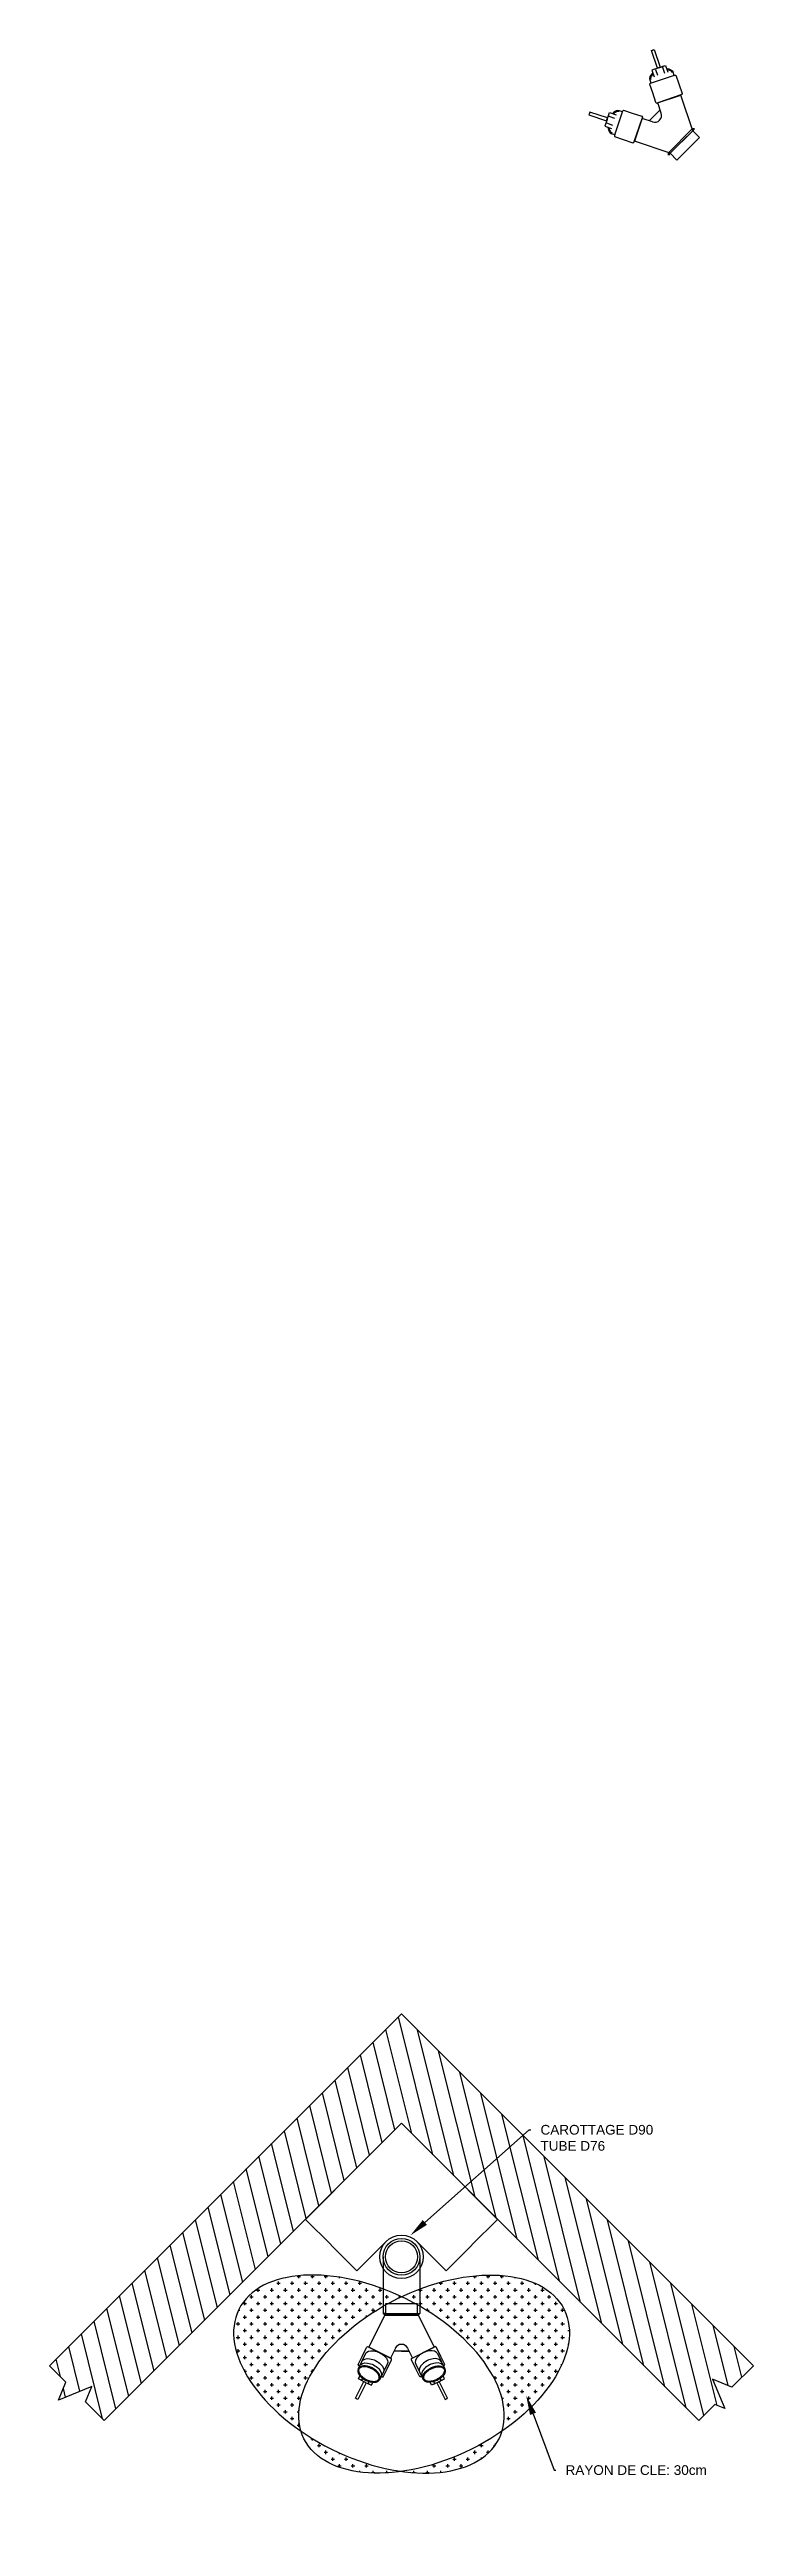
# Model space of a CAD drawing. Extents: x -2795338 to 3769695, y -3516596 to 3048438.
# Drawn here: x 409686 to 411140, y -346788 to -341671 of the extents above; entities that cross this region are included whole.
import ezdxf
from ezdxf import colors
from ezdxf.entities.mleader import LeaderData, LeaderLine
from ezdxf.math import Vec2, Vec3

# ---------------------------------------------------------------- set-up
doc = ezdxf.new("R2010")
doc.units = 0
doc.styles.get("Standard").update_dxf_attribs({"font": 'arial.ttf'})
doc.dimstyles.get("Standard").update_dxf_attribs({"dimtxt": 0.18, "dimasz": 0.18, "dimexe": 0.18, "dimexo": 0.0625, "dimgap": 0.09, "dimtad": 0, "dimtih": 1, "dimtoh": 1, "dimdec": 4, "dimzin": 0, "dimdsep": 46, "dimtxsty": 'Standard', "dimcen": 0.09, "dimadec": 0, "dimazin": 0, "dimtfac": 1, "dimtdec": 4, "dimtofl": 0, "dimtmove": 0, "dimatfit": 3, "dimfxl": 1, "dimtolj": 1, "dimtzin": 0, "dimarcsym": 0})

msp = doc.modelspace()

# ---------------------------------------------------------------- blocks, each defined once
blk = doc.blocks.new('*D295')
at = {"color": 0, "lineweight": -2, "transparency": 16777216}
for p, q in [((410275.2, -346092.8), (410214.6, -346153.4)), ((410214.8, -346153.4), (410267.6, -346206.1)), ((410320.6, -346259.2), (410267.9, -346206.5)), ((410381.3, -346198.8), (410320.6, -346259.5))]:
    blk.add_line(p, q, dxfattribs=at)
at = {"color": 0, "transparency": 16777216}
for points in [[(410214.8, -346153.4), (410214.8, -346153.4), (410214.7, -346153.3)], [(410320.7, -346259.2), (410320.6, -346259.2), (410320.8, -346259.3)]]:
    blk.add_solid(points, dxfattribs=at)
at = {"color": 0, "transparency": 16777216, "insert": (410267.7, -346206.3), "char_height": 0.18, "attachment_point": 5}
blk.add_mtext('\\A1;150', dxfattribs=at)
blk = doc.blocks.new('*D294')
at = {"color": 0, "lineweight": -2, "transparency": 16777216}
for p, q in [((410551.1, -346092.8), (410611.7, -346153.4)), ((410611.5, -346153.4), (410558.7, -346206.1)), ((410445, -346198.8), (410505.7, -346259.5)), ((410505.7, -346259.2), (410558.4, -346206.5))]:
    blk.add_line(p, q, dxfattribs=at)
at = {"color": 0, "transparency": 16777216}
for points in [[(410611.4, -346153.4), (410611.5, -346153.4), (410611.6, -346153.3)], [(410505.6, -346259.2), (410505.7, -346259.2), (410505.5, -346259.3)]]:
    blk.add_solid(points, dxfattribs=at)
at = {"color": 0, "transparency": 16777216, "insert": (410558.6, -346206.3), "char_height": 0.18, "attachment_point": 5}
blk.add_mtext('\\A1;150', dxfattribs=at)

# ---------------------------------------------------------------- dimensions: what is measured, and where the dimension line sits
for p1, p2, distance, override, picture, middle in [((410381.329, -346198.785), (410275.263, -346092.719), 85.647, {"dimdec": 0, "dimrnd": 0}, '*D295', (410267.734, -346206.314)), ((410444.968, -346198.785), (410551.034, -346092.719), -85.647, {"dimdec": 0}, '*D294', (410558.563, -346206.314))]:
    dim = msp.add_aligned_dim(p1=p1, p2=p2, distance=distance, dimstyle='Standard', override=override)
    dim.commit()
    dim.dimension.update_dxf_attribs({"geometry": picture, "text_midpoint": middle})

# ---------------------------------------------------------------- hatches: boundary and pattern name
h = msp.add_hatch()
h.set_pattern_fill('ANSI31', color=256, scale=10, angle=59)
h.set_pattern_definition([(104, (411385.137, -346508.684), (-30.8069, -7.681), [])])
h.paths.add_polyline_path([(409686.201, -346455.507), (410300.012, -345841.696), (410413.149, -345728.559), (411140.096, -346455.507), (411095.659, -346499.944), (411055.753, -346483.415), (411080.916, -346544.164), (411060.073, -346535.53), (411026.959, -346568.644), (410413.149, -345954.833), (409799.338, -346568.644), (409760.46, -346529.766), (409773.534, -346498.202), (409704.712, -346526.709), (409720.145, -346489.45)])
h = msp.add_hatch()
h.set_pattern_fill('CROSS', color=4, scale=2.2)
h.set_pattern_definition([(0, (411385.137, -346508.684), (13.97, 13.97), [6.985, -20.955]), (90, (411388.63, -346512.177), (-13.97, 13.97), [6.985, -20.955])])
edge = h.paths.add_edge_path()
edge.add_ellipse((410345.921, -346472.769), major_axis=(268.64, -133.539), ratio=0.57729197, start_angle=0, end_angle=360, ccw=False)
edge = h.paths.add_edge_path()
edge.add_ellipse((410480.376, -346472.769), major_axis=(-268.64, -133.539), ratio=0.57729197, start_angle=0, end_angle=360)

# ---------------------------------------------------------------- linework, layer by layer
for points in [[(410932.18, -341672.253), (410935.024, -341671.298), (410947.335, -341707.948), (410941.647, -341709.858), (410929.336, -341673.208), (410935.024, -341671.298)], [(410944.491, -341708.903), (410930.272, -341713.68), (410934.875, -341727.381)], [(410937.687, -341712.199), (410941.716, -341724.193)], [(410944.491, -341708.903), (410958.71, -341704.126), (410963.313, -341717.828)], [(410951.906, -341707.422), (410956.203, -341720.216)], [(410976.182, -341724.733), (410926.893, -341741.29), (410925.479, -341742.704), (410931.405, -341760.346), (410938.106, -341780.295), (410939.85, -341782.039), (410989.796, -341765.261)], [(410928.784, -341740.654), (410926.646, -341734.288)], [(410976.138, -341724.603), (410978.073, -341724.097), (410980.054, -341724.371), (410985.98, -341742.013), (410992.682, -341761.962), (410992.344, -341764.405), (410942.399, -341781.183)], [(410976.182, -341724.733), (410974.043, -341718.366)], [(410801.197, -341803.236), (410800.241, -341806.08), (410836.891, -341818.391), (410838.802, -341812.704), (410802.152, -341800.392), (410800.241, -341806.08)], [(410837.847, -341815.548), (410842.623, -341801.328), (410856.324, -341805.931)], [(410841.143, -341808.743), (410853.136, -341812.772)], [(410853.546, -341847.194), (410853.041, -341849.129), (410853.314, -341851.111), (410870.956, -341857.037), (410890.905, -341863.738), (410893.348, -341863.401), (410910.126, -341813.455)], [(410853.676, -341847.238), (410870.233, -341797.949), (410871.647, -341796.535), (410889.289, -341802.461), (410909.238, -341809.163), (410910.982, -341810.907), (410894.204, -341860.852)], [(410869.598, -341799.841), (410863.231, -341797.702)], [(410931.621, -341820.676), (410910.126, -341813.455)], [(410936.091, -341807.148), (410924.841, -341818.398), (410947.342, -341795.897)], [(410949.619, -341802.677), (410942.399, -341781.183)], [(410949.619, -341802.677), (410942.399, -341781.183)], [(411014.543, -341838.931), (410989.796, -341765.261)], [(410837.847, -341815.548), (410833.07, -341829.767), (410846.771, -341834.369)], [(410836.366, -341822.962), (410849.159, -341827.26)], [(410853.676, -341847.238), (410847.31, -341845.099)], [(410967.874, -341885.6), (410894.204, -341860.852)], [(411014.543, -341838.931), (411018.079, -341835.395), (411013.356, -341835.395), (410964.339, -341884.412)], [(410967.874, -341885.6), (410964.339, -341889.135), (410964.339, -341884.412), (411013.356, -341835.395)], [(410982.016, -341899.742), (411028.685, -341853.073), (411014.543, -341838.931), (410967.874, -341885.6), (410982.016, -341899.742)], [(410991.209, -341862.265), (410967.874, -341885.6)], [(411014.543, -341838.931), (410991.209, -341862.265)], [(409686.201, -346455.507), (410300.012, -345841.696), (410413.149, -345728.559), (411140.096, -346455.507), (411095.659, -346499.944), (411055.753, -346483.415), (411080.916, -346544.164), (411060.073, -346535.53), (411026.959, -346568.644), (410413.149, -345954.833), (409799.338, -346568.644), (409760.46, -346529.766), (409773.534, -346498.202), (409704.712, -346526.709), (409720.145, -346489.45), (409686.201, -346455.507)], [(409799.338, -346568.644), (410413.149, -345954.833), (411026.959, -346568.644)], [(410375.149, -346230.605), (410375.149, -346347.75), (410451.149, -346347.75)], [(410451.149, -346230.605), (410451.149, -346347.75)], [(410380.149, -346347.75), (410345.555, -346417.341)], [(410380.149, -346347.75), (410375.149, -346347.75), (410378.488, -346351.09), (410447.809, -346351.09)], [(410446.149, -346347.75), (410451.149, -346347.75), (410447.809, -346351.09), (410378.488, -346351.09)], [(410446.149, -346327.75), (410380.149, -346327.75), (410380.149, -346347.75), (410446.149, -346347.75), (410446.149, -346327.75)], [(410380.149, -346347.75), (410413.149, -346347.75)], [(410413.149, -346347.75), (410446.149, -346347.75)], [(410446.149, -346347.75), (410480.742, -346417.341)], [(410326.463, -346455.749), (410324.737, -346454.738), (410323.53, -346453.144), (410331.814, -346436.478), (410341.182, -346417.634), (410343.148, -346416.145), (410390.329, -346439.598)], [(410371.236, -346478.005), (410373.084, -346478.771), (410375.084, -346478.771), (410383.368, -346462.106), (410392.736, -346443.261), (410392.736, -346440.795), (410345.555, -346417.341)], [(410400.422, -346419.293), (410390.329, -346439.598)], [(410400.422, -346419.293), (410390.329, -346439.598)], [(410425.875, -346419.293), (410435.969, -346439.598)], [(410455.061, -346478.005), (410453.213, -346478.771), (410451.213, -346478.771), (410442.929, -346462.106), (410433.561, -346443.261), (410433.561, -346440.795), (410480.742, -346417.341)], [(410499.834, -346455.749), (410501.56, -346454.738), (410502.767, -346453.144), (410494.483, -346436.478), (410485.115, -346417.634), (410483.149, -346416.145), (410435.969, -346439.598)], [(410339.097, -346430.333), (410323.535, -346461.64)], [(410339.097, -346430.333), (410323.535, -346461.64)], [(410383.871, -346452.589), (410368.308, -346483.897)], [(410383.871, -346452.589), (410368.308, -346483.897)], [(410413.149, -346425.698), (410429.059, -346425.698), (410397.238, -346425.698)], [(410442.427, -346452.589), (410457.989, -346483.897)], [(410487.2, -346430.333), (410502.763, -346461.64)], [(410320.53, -346523.849), (410317.843, -346522.513), (410335.053, -346487.892), (410340.426, -346490.563), (410323.216, -346525.184), (410317.843, -346522.513)], [(410337.739, -346489.228), (410324.307, -346482.551), (410327.35, -346476.431)], [(410331.45, -346485.032), (410333.077, -346481.758)], [(410337.739, -346489.228), (410351.171, -346495.905), (410354.214, -346489.784)], [(410344.882, -346491.709), (410346.509, -346488.435)], [(410488.558, -346489.228), (410475.126, -346495.905), (410472.083, -346489.784)], [(410481.416, -346491.709), (410479.788, -346488.435)], [(410505.768, -346523.849), (410508.454, -346522.513), (410491.244, -346487.892), (410485.871, -346490.563), (410503.081, -346525.184), (410508.454, -346522.513)], [(410488.558, -346489.228), (410501.99, -346482.551), (410498.947, -346476.431)], [(410494.848, -346485.032), (410493.22, -346481.758)]]:
    msp.add_lwpolyline(points)
at = {"const_width": 0.01}
for points in [[(410934.875, -341727.381), (410930.135, -341728.973), (410933.524, -341739.062), (410971.442, -341726.325), (410968.053, -341716.235), (410930.135, -341728.973), (410933.524, -341739.062), (410942.061, -341736.194), (410938.672, -341726.105), (410954.365, -341720.833), (410957.754, -341730.923)], [(410963.313, -341717.828), (410968.053, -341716.235), (410971.442, -341726.325)], [(410856.324, -341805.931), (410857.916, -341801.191), (410868.006, -341804.58), (410855.268, -341842.498), (410845.179, -341839.109), (410857.916, -341801.191), (410868.006, -341804.58), (410865.138, -341813.118), (410855.049, -341809.728), (410849.777, -341825.422), (410859.866, -341828.811)], [(410846.771, -341834.369), (410845.179, -341839.109), (410855.268, -341842.498)]]:
    msp.add_lwpolyline(points, dxfattribs=at)
for centre, radius in [((487178.691, -234079.124), 3282516.798), ((410413.149, -346230.605), 38), ((410413.149, -346230.605), 33)]:
    msp.add_circle(centre, radius)
at = {"color": 1}
msp.add_circle((410413.149, -346230.605), 45, dxfattribs=at)
for centre, radius, start, end in [((410936.475, -341713.245), 1.601, 40.813226, 120.973477), ((410939.284, -341712.302), 1.601, 96.163223, 176.323473), ((410950.694, -341708.469), 1.601, 40.813226, 120.973477), ((410953.503, -341707.525), 1.601, 96.163223, 176.323473), ((410841.245, -341810.341), 1.601, 93.676527, 173.836777), ((410842.189, -341807.531), 1.601, 149.026523, 229.186774), ((410936.091, -341807.148), 14.247, 251.15043, 18.84957), ((410836.469, -341824.56), 1.601, 93.676527, 173.836777), ((410837.412, -341821.75), 1.601, 149.026523, 229.186774), ((410413.149, -346425.698), 14.247, 26.15043, 153.84957), ((410330.393, -346483.829), 1.601, 231.163223, 311.323473), ((410333.046, -346485.149), 1.601, 175.813226, 255.973477), ((410343.825, -346490.506), 1.601, 231.163223, 311.323473), ((410346.478, -346491.826), 1.601, 175.813226, 255.973477), ((410479.819, -346491.826), 1.601, 284.026523, 4.186774), ((410482.473, -346490.506), 1.601, 228.676527, 308.836777), ((410493.251, -346485.149), 1.601, 284.026523, 4.186774), ((410495.905, -346483.829), 1.601, 228.676527, 308.836777)]:
    msp.add_arc(centre, radius, start, end)
at = {"extrusion": (0, 0, -1)}
for centre, major_axis, start_param, end_param in [((410950.344, -341726.327), (-23.699, -7.961), 2.21429744, 3.14159265), ((410950.344, -341726.327), (-23.699, -7.961), 6.28318531, 7.21048053), ((410348.85, -346466.877), (22.387, -11.128), 3.14159265, 6.28318531), ((410353.327, -346457.87), (22.387, -11.128), 3.14159265, 6.28318531), ((410361.484, -346441.461), (22.387, -11.128), 3.14159265, 6.28318531)]:
    msp.add_ellipse(centre, major_axis=major_axis, ratio=0.57729197, start_param=start_param, end_param=end_param, dxfattribs=at)
for centre, major_axis, start_param, end_param in [((410855.27, -341821.401), (7.961, 23.699), 6.28318531, 7.21048053), ((410855.27, -341821.401), (7.961, 23.699), 2.21429744, 3.14159265), ((410464.813, -346441.461), (-22.387, -11.128), 3.14159265, 6.28318531), ((410472.97, -346457.87), (-22.387, -11.128), 3.14159265, 6.28318531), ((410477.447, -346466.877), (-22.387, -11.128), 3.14159265, 6.28318531)]:
    msp.add_ellipse(centre, major_axis=major_axis, ratio=0.57729197, start_param=start_param, end_param=end_param)
at = {"color": 4, "extrusion": (0, 0, -1)}
msp.add_ellipse((410345.921, -346472.769), major_axis=(268.64, -133.539), ratio=0.57729197, dxfattribs=at)
at = {"color": 4}
msp.add_ellipse((410480.376, -346472.769), major_axis=(-268.64, -133.539), ratio=0.57729197, dxfattribs=at)
at = {"extrusion": (0, 0, -1)}
msp.add_ellipse((410345.921, -346472.769), major_axis=(22.387, -11.128), ratio=0.57729197, dxfattribs=at)
msp.add_ellipse((410480.376, -346472.769), major_axis=(-22.387, -11.128), ratio=0.57729197)
for points, knots in [([(410961.586, -341712.687), (410961.925, -341712.727), (410962.258, -341712.773), (410964.208, -341713.088), (410965.676, -341713.503), (410968.198, -341714.578), (410969.25, -341715.237), (410970.764, -341716.582), (410971.295, -341717.245), (410971.871, -341718.289), (410972.026, -341718.64), (410972.147, -341719.003)], [2.257830484, 2.257830484, 2.257830484, 2.257830484, 2.309520855, 2.309520855, 2.565924437, 2.565924437, 2.822328018, 2.822328018, 3.036981716, 3.036981716, 3.141591814, 3.141591814, 3.141591814, 3.141591814]), ([(410928.542, -341733.651), (410928.281, -341732.875), (410928.168, -341732.048), (410928.26, -341730.264), (410928.468, -341729.307), (410929.244, -341727.303), (410929.813, -341726.258), (410931.269, -341724.212), (410932.138, -341723.212), (410933.148, -341722.24)], [0, 0, 0, 0, 0.223806193, 0.223806193, 0.447612386, 0.447612386, 0.671418579, 0.671418579, 0.883769797, 0.883769797, 0.883769797, 0.883769797]), ([(410862.594, -341799.598), (410861.819, -341799.337), (410860.991, -341799.224), (410859.207, -341799.316), (410858.25, -341799.524), (410856.246, -341800.301), (410855.202, -341800.87), (410853.156, -341802.325), (410852.156, -341803.194), (410851.183, -341804.204)], [0, 0, 0, 0, 0.223806193, 0.223806193, 0.447612386, 0.447612386, 0.671418579, 0.671418579, 0.883769797, 0.883769797, 0.883769797, 0.883769797]), ([(410841.63, -341832.642), (410841.67, -341832.981), (410841.717, -341833.315), (410842.031, -341835.264), (410842.447, -341836.732), (410843.522, -341839.255), (410844.18, -341840.307), (410845.526, -341841.82), (410846.189, -341842.352), (410847.232, -341842.927), (410847.584, -341843.082), (410847.946, -341843.204)], [2.257830484, 2.257830484, 2.257830484, 2.257830484, 2.309520855, 2.309520855, 2.565924437, 2.565924437, 2.822328018, 2.822328018, 3.036981716, 3.036981716, 3.141591814, 3.141591814, 3.141591814, 3.141591814]), ([(410366.517, -346483.007), (410366.153, -346483.739), (410365.647, -346484.404), (410364.321, -346485.601), (410363.497, -346486.13), (410361.531, -346486.998), (410360.39, -346487.335), (410357.849, -346487.763), (410356.45, -346487.855), (410353.477, -346487.772), (410351.903, -346487.597), (410348.674, -346486.982), (410347.018, -346486.542), (410342.99, -346485.17), (410340.625, -346484.107), (410336.184, -346481.588), (410334.11, -346480.134), (410330.481, -346477.007), (410328.928, -346475.334), (410326.757, -346472.327), (410326.012, -346470.995), (410324.989, -346468.451), (410324.711, -346467.242), (410324.592, -346465.22), (410324.685, -346464.376), (410325.13, -346462.836), (410325.481, -346462.138), (410326.453, -346460.86), (410327.078, -346460.279), (410328.627, -346459.261), (410329.552, -346458.825), (410331.677, -346458.154), (410332.875, -346457.919), (410335.484, -346457.684), (410336.893, -346457.684), (410339.844, -346457.931), (410341.387, -346458.178), (410345.285, -346459.091), (410347.672, -346459.903), (410352.292, -346461.976), (410354.524, -346463.237), (410358.589, -346466.066), (410360.42, -346467.634), (410363.484, -346470.889), (410364.715, -346472.575), (410366.242, -346475.431), (410366.696, -346476.623), (410367.209, -346478.851), (410367.269, -346479.885), (410367.064, -346481.615), (410366.848, -346482.34), (410366.517, -346483.007)], [0, 0, 0, 0, 0.22380619, 0.22380619, 0.44761239, 0.44761239, 0.67141858, 0.67141858, 0.89522477, 0.89522477, 1.11903096, 1.11903096, 1.34283716, 1.34283716, 1.66506506, 1.66506506, 1.98729296, 1.98729296, 2.30952086, 2.30952086, 2.56592444, 2.56592444, 2.82232802, 2.82232802, 3.03698172, 3.03698172, 3.25163541, 3.25163541, 3.46628911, 3.46628911, 3.68094281, 3.68094281, 3.89559651, 3.89559651, 4.11025021, 4.11025021, 4.3249039, 4.3249039, 4.64401566, 4.64401566, 4.96312742, 4.96312742, 5.28223918, 5.28223918, 5.60135094, 5.60135094, 5.8405172, 5.8405172, 6.07968345, 6.07968345, 6.28318531, 6.28318531, 6.28318531, 6.28318531]), ([(410459.78, -346483.007), (410460.144, -346483.739), (410460.65, -346484.404), (410461.976, -346485.601), (410462.8, -346486.13), (410464.766, -346486.998), (410465.907, -346487.335), (410468.448, -346487.763), (410469.847, -346487.855), (410472.82, -346487.772), (410474.394, -346487.597), (410477.623, -346486.982), (410479.279, -346486.542), (410483.307, -346485.17), (410485.672, -346484.107), (410490.113, -346481.588), (410492.188, -346480.134), (410495.816, -346477.007), (410497.369, -346475.334), (410499.54, -346472.327), (410500.285, -346470.995), (410501.308, -346468.451), (410501.586, -346467.242), (410501.705, -346465.22), (410501.612, -346464.376), (410501.167, -346462.836), (410500.816, -346462.138), (410499.844, -346460.86), (410499.219, -346460.279), (410497.67, -346459.261), (410496.745, -346458.825), (410494.621, -346458.154), (410493.422, -346457.919), (410490.813, -346457.684), (410489.404, -346457.684), (410486.453, -346457.931), (410484.911, -346458.178), (410481.012, -346459.091), (410478.625, -346459.903), (410474.005, -346461.976), (410471.773, -346463.237), (410467.709, -346466.066), (410465.877, -346467.634), (410462.814, -346470.889), (410461.583, -346472.575), (410460.055, -346475.431), (410459.601, -346476.623), (410459.088, -346478.851), (410459.028, -346479.885), (410459.233, -346481.615), (410459.449, -346482.34), (410459.78, -346483.007)], [0, 0, 0, 0, 0.22380619, 0.22380619, 0.44761239, 0.44761239, 0.67141858, 0.67141858, 0.89522477, 0.89522477, 1.11903096, 1.11903096, 1.34283716, 1.34283716, 1.66506506, 1.66506506, 1.98729296, 1.98729296, 2.30952086, 2.30952086, 2.56592444, 2.56592444, 2.82232802, 2.82232802, 3.03698172, 3.03698172, 3.25163541, 3.25163541, 3.46628911, 3.46628911, 3.68094281, 3.68094281, 3.89559651, 3.89559651, 4.11025021, 4.11025021, 4.3249039, 4.3249039, 4.64401566, 4.64401566, 4.96312742, 4.96312742, 5.28223918, 5.28223918, 5.60135094, 5.60135094, 5.8405172, 5.8405172, 6.07968345, 6.07968345, 6.28318531, 6.28318531, 6.28318531, 6.28318531])]:
    msp.add_open_spline(points, degree=3, knots=knots)

msp.set_redraw_order([(e.dxf.handle, doc.entitydb.next_handle()) for e in msp.query("TEXT MTEXT ATTDEF DIMENSION ARC_DIMENSION")])  # texts and dimensions are drawn at this point

# ---------------------------------------------------------------- leaders
ml = msp.add_multileader_mtext('Standard')
ml.set_content('{\\f@Arial Unicode MS|b0|i0|c0|p34;CAROTTAGE D90\\PTUBE D76}', color=256)
ml.set_leader_properties()
ml.build(insert=Vec2(0, 0))
ml.multileader.update_dxf_attribs({"text_right_attachment_type": 6, "dogleg_length": 0.36, "arrow_head_size": 40})
ctx = ml.context
ctx.base_point, ctx.char_height, ctx.arrow_head_size, ctx.landing_gap_size, ctx.plane_origin = Vec3(410680.26, -345968.271), 20, 40, 20, Vec3(410413.149, -346230.605)
ctx.right_attachment = 6
notes = []
notes.append((ctx, [(0, (1, 1, 0), (410676.66, -345968.271), (1, 0), 3.6, [(0, [(410431.564, -346186.147)], 0, [])])]))
ctx.mtext.insert, ctx.mtext.flow_direction = Vec3(410700.26, -345958.1), 5
at = {"color": 4}
ml = msp.add_multileader_mtext('Standard', dxfattribs=at)
ml.set_content('{\\f@Arial Unicode MS|b0|i0|c0|p34;RAYON DE CLE: 30cm}', color=4)
ml.set_leader_properties()
ml.build(insert=Vec2(0, 0))
ml.multileader.update_dxf_attribs({"text_right_attachment_type": 6, "dogleg_length": 0.36, "arrow_head_size": 40})
ctx = ml.context
ctx.base_point, ctx.char_height, ctx.arrow_head_size, ctx.landing_gap_size, ctx.plane_origin = Vec3(410731.915, -346671.251), 20, 40, 20, Vec3(410464.804, -346933.585)
ctx.right_attachment = 6
notes.append((ctx, [(0, (1, 1, 0), (410728.315, -346671.251), (1, 0), 3.6, [(0, [(410670.738, -346517.514)], 0, [])])]))
ctx.mtext.insert, ctx.mtext.flow_direction = Vec3(410751.915, -346661.081), 5
for ctx, leaders in notes:
    for number, flags, end, landing, length, lines in leaders:
        leader = LeaderData()
        leader.index, (leader.has_last_leader_line, leader.has_dogleg_vector, leader.attachment_direction) = number, flags
        leader.last_leader_point, leader.dogleg_vector, leader.dogleg_length = Vec3(end), Vec3(landing), length
        for number, points, colour, breaks in lines:
            line = LeaderLine()
            line.index, line.vertices, line.color, line.breaks = number, Vec3.list(points), colors.encode_raw_color(colour), breaks
            leader.lines.append(line)
        ctx.leaders.append(leader)

doc.saveas('drawing.dxf')
